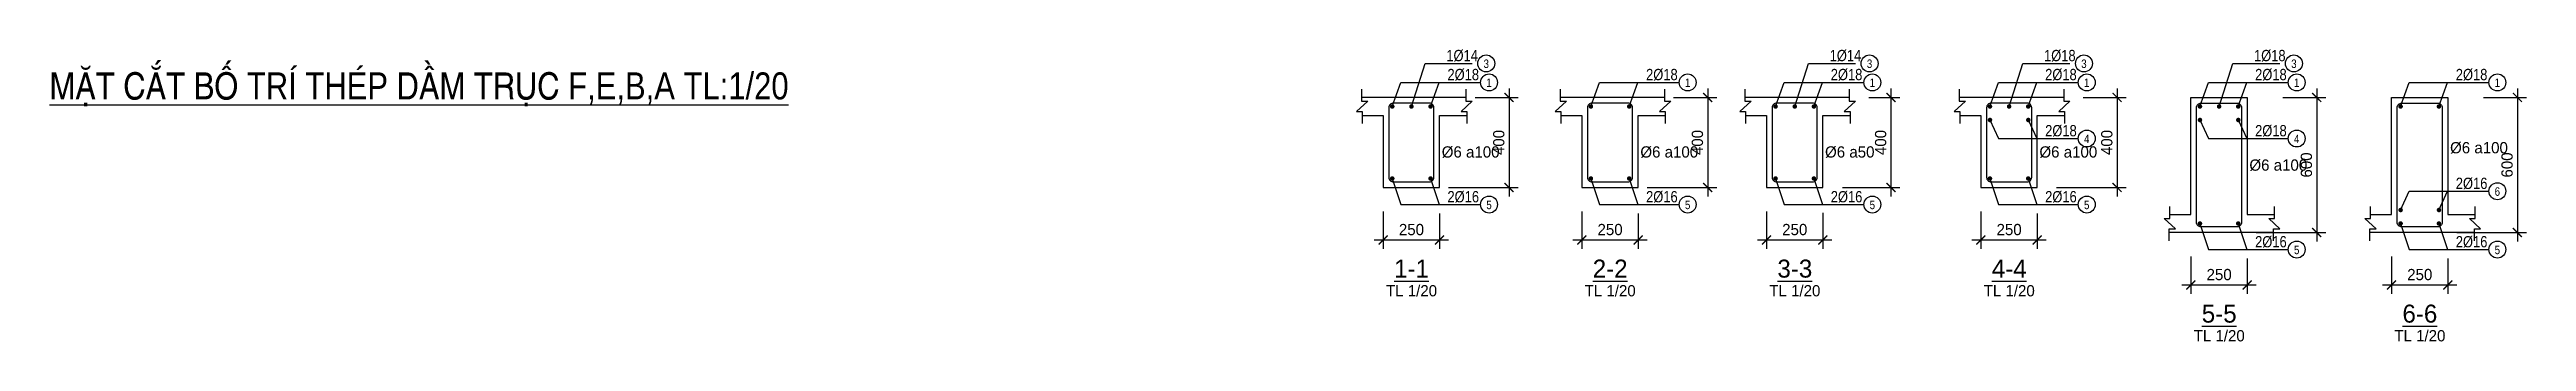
# Model space of a CAD drawing. Extents: x -317 to 3482, y -2056 to 752.
# Drawn here: x 2865 to 3414, y -301 to -236 of the extents above; entities that cross this region are included whole.
import ezdxf

# ---------------------------------------------------------------- set-up
doc = ezdxf.new("R2010")
doc.units = 0
doc.header["$MEASUREMENT"] = 0
doc.layers.get('0').update_dxf_attribs({"linetype": 'CONTINUOUS'})
doc.layers.get('DEFPOINTS').update_dxf_attribs({"linetype": 'CONTINUOUS'})
for name, color, linetype in [('cot', 8, 'CONTINUOUS'), ('DAI', 3, 'CONTINUOUS'), ('TEXT', 7, 'CONTINUOUS'), ('THEP', 6, 'CONTINUOUS'), ('TU1', 9, 'CONTINUOUS'), ('TUONG', 7, 'CONTINUOUS')]:
    doc.layers.add(name, color=color, linetype=linetype)
doc.styles.add('DIM-NEW', font='VHELVCN.TTF')
doc.styles.add('style1', font='VGOUDYN.TTF')
doc.styles.add('T1', font='romans.shx')
doc.styles.add('T2', font='VTIMESN.TTF')
doc.dimstyles.new('TL20', dxfattribs={"dimtxt": 2.5, "dimasz": 2, "dimexe": 2, "dimexo": 2, "dimgap": 1, "dimtad": 1, "dimdec": 0, "dimlfac": 20, "dimzin": 0, "dimdsep": 46, "dimtxsty": 'T2', "dimblk": 'ARCHTICK', "dimcen": 2.5, "dimdle": 2, "dimclrd": 1, "dimclre": 1, "dimclrt": 2, "dimadec": 0, "dimazin": 0, "dimtfac": 1, "dimtdec": 0, "dimtix": 1, "dimtofl": 0, "dimtmove": 0, "dimatfit": 0, "dimldrblk": 'ARCHTICK', "dimfxl": 0, "dimtolj": 1, "dimtzin": 0, "dimlwd": -1, "dimlwe": -1, "dimarcsym": 0})

msp = doc.modelspace()

# ---------------------------------------------------------------- texts
at = {"layer": 'TEXT', "style": 'DIM-NEW'}
for s, p in [('1%%25414', (3174.626, -238.645)), ('1%%25414', (3259.663, -238.645)), ('1%%25418', (3307.223, -238.645)), ('1%%25418', (3353.806, -238.645)), ('2%%25418', (3174.876, -242.865)), ('2%%25418', (3218.941, -242.865)), ('2%%25418', (3259.913, -242.865)), ('2%%25418', (3307.474, -242.865)), ('2%%25418', (3354.057, -242.865)), ('2%%25418', (3398.575, -242.865)), ('2%%25418', (3307.474, -255.338)), ('2%%25418', (3354.057, -255.338)), ('2%%25416', (3174.876, -270.007)), ('2%%25416', (3218.941, -270.007)), ('2%%25416', (3259.913, -270.007)), ('2%%25416', (3307.474, -270.007)), ('2%%25416', (3398.575, -267.04)), ('2%%25416', (3354.057, -280.007)), ('2%%25416', (3398.575, -280.007))]:
    e = msp.add_text(s, height=2.5, dxfattribs=at)
    e.set_placement(p)
    e.dxf.unprotected_set("ltscale", 0)
msp.add_text('%%UMAËT CAÉT BOÁ TRÍ THEÙP DAÀM TRUÏC F,E,B,A TL:1/20', height=6, dxfattribs=at).set_placement((2864.751, -247.14))
at = {"layer": 'TEXT', "ltscale": 10}
for s, height, style, p in [('3', 1.875, 'DIM-NEW', (3182.883, -240.152)), ('3', 1.875, 'DIM-NEW', (3267.92, -240.152)), ('3', 1.875, 'DIM-NEW', (3315.48, -240.152)), ('3', 1.875, 'DIM-NEW', (3362.063, -240.152)), ('1', 1.875, 'DIM-NEW', (3183.501, -244.371)), ('1', 1.875, 'DIM-NEW', (3227.565, -244.371)), ('1', 1.875, 'DIM-NEW', (3268.538, -244.371)), ('1', 1.875, 'DIM-NEW', (3316.098, -244.371)), ('1', 1.875, 'DIM-NEW', (3362.681, -244.371)), ('1', 1.875, 'DIM-NEW', (3407.2, -244.371)), ('%%2546 a100', 2.5, 'style1', (3173.607, -260.061)), ('%%2546 a100', 2.5, 'style1', (3217.671, -260.061)), ('%%2546 a50', 2.5, 'style1', (3258.644, -260.061)), ('%%2546 a100', 2.5, 'style1', (3306.204, -260.061)), ('4', 1.875, 'DIM-NEW', (3316.098, -256.845)), ('4', 1.875, 'DIM-NEW', (3362.681, -256.845)), ('%%2546 a100', 2.5, 'style1', (3397.306, -259.12)), ('%%2546 a100', 2.5, 'style1', (3352.787, -262.98)), ('6', 1.875, 'DIM-NEW', (3407.2, -268.546)), ('5', 1.875, 'DIM-NEW', (3183.501, -271.514)), ('5', 1.875, 'DIM-NEW', (3227.565, -271.514)), ('5', 1.875, 'DIM-NEW', (3268.538, -271.514)), ('5', 1.875, 'DIM-NEW', (3316.098, -271.514)), ('5', 1.875, 'DIM-NEW', (3362.681, -281.514)), ('5', 1.875, 'DIM-NEW', (3407.2, -281.514))]:
    msp.add_text(s, height=height, dxfattribs=dict(at, style=style)).set_placement(p)
at = {"layer": 'TEXT', "char_height": 4, "width": 12, "attachment_point": 5, "line_spacing_factor": 0.85, "style": 'T1'}
for s, insert in [('{\\fVNI-Aptima|b0|i0|c0|p2;\\L1-1\\P\\H0.625x;\\lTL 1/20}', (3166.908, -286.832)), ('{\\fVNI-Aptima|b0|i0|c0|p2;\\L2-2\\P\\H0.625x;\\lTL 1/20}', (3210.972, -286.832)), ('{\\fVNI-Aptima|b0|i0|c0|p2;\\L3-3\\P\\H0.625x;\\lTL 1/20}', (3251.945, -286.832)), ('{\\fVNI-Aptima|b0|i0|c0|p2;\\L4-4\\P\\H0.625x;\\lTL 1/20}', (3299.505, -286.832)), ('{\\fVNI-Aptima|b0|i0|c0|p2;\\L5-5\\P\\H0.625x;\\lTL 1/20}', (3346.088, -296.832)), ('{\\fVNI-Aptima|b0|i0|c0|p2;\\L6-6\\P\\H0.625x;\\lTL 1/20}', (3390.607, -296.832))]:
    msp.add_mtext(s, dxfattribs=dict(at, insert=insert))

# ---------------------------------------------------------------- blocks, each defined once
blk = doc.blocks.new('_ARCHTICK')
at = {"color": 0, "linetype": 'ByBlock', "const_width": 0.15}
blk.add_lwpolyline([(-0.5, -0.5), (0.5, 0.5)], dxfattribs=at)
blk = doc.blocks.new('*D220')
at = {"layer": 'cot', "color": 1}
for p, q in [((3268.36, -246.71), (3275.27, -246.71)), ((3273.27, -244.71), (3273.27, -268.71)), ((3262.51, -266.71), (3275.27, -266.71))]:
    blk.add_line(p, q, dxfattribs=at)
at = {"layer": 'DEFPOINTS', "color": 0}
for p in [(3266.36, -246.71), (3260.51, -266.71), (3273.27, -266.71)]:
    blk.add_point(p, dxfattribs=at)
at = {"layer": 'cot', "color": 1, "xscale": 2, "yscale": 2, "zscale": 2}
for p, rotation in [((3273.27, -246.71), 90), ((3273.27, -266.71), 270)]:
    blk.add_blockref('_ARCHTICK', p, dxfattribs=dict(at, rotation=rotation))
at = {"layer": 'cot', "color": 2, "lineweight": -2, "insert": (3270.99, -256.71), "char_height": 2.5, "attachment_point": 5, "rotation": 90, "style": 'T2'}
blk.add_mtext('\\A1;400', dxfattribs=at)
blk = doc.blocks.new('*D219')
at = {"layer": 'cot', "color": 1}
for p, q in [((3180.99, -246.71), (3190.55, -246.71)), ((3188.55, -244.71), (3188.55, -268.71)), ((3175.14, -266.71), (3190.55, -266.71))]:
    blk.add_line(p, q, dxfattribs=at)
at = {"layer": 'DEFPOINTS', "color": 0}
for p in [(3178.99, -246.71), (3173.14, -266.71), (3188.55, -266.71)]:
    blk.add_point(p, dxfattribs=at)
at = {"layer": 'cot', "color": 1, "xscale": 2, "yscale": 2, "zscale": 2}
for p, rotation in [((3188.55, -246.71), 90), ((3188.55, -266.71), 270)]:
    blk.add_blockref('_ARCHTICK', p, dxfattribs=dict(at, rotation=rotation))
at = {"layer": 'cot', "color": 2, "lineweight": -2, "insert": (3186.27, -256.71), "char_height": 2.5, "attachment_point": 5, "rotation": 90, "style": 'T2'}
blk.add_mtext('\\A1;400', dxfattribs=at)
blk = doc.blocks.new('*D218')
at = {"layer": 'cot', "color": 1}
for p, q in [((3245.67, -272.04), (3245.67, -280.37)), ((3258.17, -272.32), (3258.17, -280.37)), ((3243.67, -278.37), (3260.17, -278.37))]:
    blk.add_line(p, q, dxfattribs=at)
at = {"layer": 'DEFPOINTS', "color": 0}
for p in [(3245.67, -270.04), (3258.17, -270.32), (3258.17, -278.37)]:
    blk.add_point(p, dxfattribs=at)
at = {"layer": 'cot', "color": 1, "xscale": 2, "yscale": 2, "zscale": 2, "rotation": 180}
blk.add_blockref('_ARCHTICK', (3245.67, -278.37), dxfattribs=at)
at = {"layer": 'cot', "color": 1, "xscale": 2, "yscale": 2, "zscale": 2}
blk.add_blockref('_ARCHTICK', (3258.17, -278.37), dxfattribs=at)
at = {"layer": 'cot', "color": 2, "lineweight": -2, "insert": (3251.92, -276.07), "char_height": 2.5, "attachment_point": 5, "style": 'T2'}
blk.add_mtext('\\A1;250', dxfattribs=at)
blk = doc.blocks.new('*D217')
at = {"layer": 'cot', "color": 1}
for p, q in [((3160.64, -272.04), (3160.64, -280.37)), ((3173.14, -272.48), (3173.14, -280.37)), ((3158.64, -278.37), (3175.14, -278.37))]:
    blk.add_line(p, q, dxfattribs=at)
at = {"layer": 'DEFPOINTS', "color": 0}
for p in [(3160.64, -270.04), (3173.14, -270.48), (3173.14, -278.37)]:
    blk.add_point(p, dxfattribs=at)
at = {"layer": 'cot', "color": 1, "xscale": 2, "yscale": 2, "zscale": 2, "rotation": 180}
blk.add_blockref('_ARCHTICK', (3160.64, -278.37), dxfattribs=at)
at = {"layer": 'cot', "color": 1, "xscale": 2, "yscale": 2, "zscale": 2}
blk.add_blockref('_ARCHTICK', (3173.14, -278.37), dxfattribs=at)
at = {"layer": 'cot', "color": 2, "lineweight": -2, "insert": (3166.89, -276.07), "char_height": 2.5, "attachment_point": 5, "style": 'T2'}
blk.add_mtext('\\A1;250', dxfattribs=at)
blk = doc.blocks.new('*D216')
at = {"layer": 'cot', "color": 1}
for p, q in [((3204.7, -272.04), (3204.7, -280.37)), ((3217.2, -272.48), (3217.2, -280.37)), ((3202.7, -278.37), (3219.2, -278.37))]:
    blk.add_line(p, q, dxfattribs=at)
at = {"layer": 'DEFPOINTS', "color": 0}
for p in [(3204.7, -270.04), (3217.2, -270.48), (3217.2, -278.37)]:
    blk.add_point(p, dxfattribs=at)
at = {"layer": 'cot', "color": 1, "xscale": 2, "yscale": 2, "zscale": 2, "rotation": 180}
blk.add_blockref('_ARCHTICK', (3204.7, -278.37), dxfattribs=at)
at = {"layer": 'cot', "color": 1, "xscale": 2, "yscale": 2, "zscale": 2}
blk.add_blockref('_ARCHTICK', (3217.2, -278.37), dxfattribs=at)
at = {"layer": 'cot', "color": 2, "lineweight": -2, "insert": (3210.95, -276.07), "char_height": 2.5, "attachment_point": 5, "style": 'T2'}
blk.add_mtext('\\A1;250', dxfattribs=at)
blk = doc.blocks.new('*D215')
at = {"layer": 'cot', "color": 1}
for p, q in [((3225.05, -246.71), (3234.62, -246.71)), ((3232.62, -244.71), (3232.62, -268.71)), ((3219.2, -266.71), (3234.62, -266.71))]:
    blk.add_line(p, q, dxfattribs=at)
at = {"layer": 'DEFPOINTS', "color": 0}
for p in [(3223.05, -246.71), (3217.2, -266.71), (3232.62, -266.71)]:
    blk.add_point(p, dxfattribs=at)
at = {"layer": 'cot', "color": 1, "xscale": 2, "yscale": 2, "zscale": 2}
for p, rotation in [((3232.62, -246.71), 90), ((3232.62, -266.71), 270)]:
    blk.add_blockref('_ARCHTICK', p, dxfattribs=dict(at, rotation=rotation))
at = {"layer": 'cot', "color": 2, "lineweight": -2, "insert": (3230.34, -256.71), "char_height": 2.5, "attachment_point": 5, "rotation": 90, "style": 'T2'}
blk.add_mtext('\\A1;400', dxfattribs=at)
blk = doc.blocks.new('*D214')
at = {"layer": 'cot', "color": 1}
for p, q in [((3384.33, -282.04), (3384.33, -290.37)), ((3396.83, -282.48), (3396.83, -290.37)), ((3382.33, -288.37), (3398.83, -288.37))]:
    blk.add_line(p, q, dxfattribs=at)
at = {"layer": 'DEFPOINTS', "color": 0}
for p in [(3384.33, -280.04), (3396.83, -280.48), (3396.83, -288.37)]:
    blk.add_point(p, dxfattribs=at)
at = {"layer": 'cot', "color": 1, "xscale": 2, "yscale": 2, "zscale": 2, "rotation": 180}
blk.add_blockref('_ARCHTICK', (3384.33, -288.37), dxfattribs=at)
at = {"layer": 'cot', "color": 1, "xscale": 2, "yscale": 2, "zscale": 2}
blk.add_blockref('_ARCHTICK', (3396.83, -288.37), dxfattribs=at)
at = {"layer": 'cot', "color": 2, "lineweight": -2, "insert": (3390.58, -286.07), "char_height": 2.5, "attachment_point": 5, "style": 'T2'}
blk.add_mtext('\\A1;250', dxfattribs=at)
blk = doc.blocks.new('*D213')
at = {"layer": 'cot', "color": 1}
for p, q in [((3404.69, -246.71), (3414.25, -246.71)), ((3412.25, -244.71), (3412.25, -278.71)), ((3398.83, -276.71), (3414.25, -276.71))]:
    blk.add_line(p, q, dxfattribs=at)
at = {"layer": 'DEFPOINTS', "color": 0}
for p in [(3402.69, -246.71), (3396.83, -276.71), (3412.25, -276.71)]:
    blk.add_point(p, dxfattribs=at)
at = {"layer": 'cot', "color": 1, "xscale": 2, "yscale": 2, "zscale": 2}
for p, rotation in [((3412.25, -246.71), 90), ((3412.25, -276.71), 270)]:
    blk.add_blockref('_ARCHTICK', p, dxfattribs=dict(at, rotation=rotation))
at = {"layer": 'cot', "color": 2, "lineweight": -2, "insert": (3409.96, -261.71), "char_height": 2.5, "attachment_point": 5, "rotation": 90, "style": 'T2'}
blk.add_mtext('\\A1;600', dxfattribs=at)
blk = doc.blocks.new('*D212')
at = {"layer": 'cot', "color": 1}
for p, q in [((3360.17, -246.71), (3369.73, -246.71)), ((3367.73, -244.71), (3367.73, -278.71)), ((3354.32, -276.71), (3369.73, -276.71))]:
    blk.add_line(p, q, dxfattribs=at)
at = {"layer": 'DEFPOINTS', "color": 0}
for p in [(3358.17, -246.71), (3352.32, -276.71), (3367.73, -276.71)]:
    blk.add_point(p, dxfattribs=at)
at = {"layer": 'cot', "color": 1, "xscale": 2, "yscale": 2, "zscale": 2}
for p, rotation in [((3367.73, -246.71), 90), ((3367.73, -276.71), 270)]:
    blk.add_blockref('_ARCHTICK', p, dxfattribs=dict(at, rotation=rotation))
at = {"layer": 'cot', "color": 2, "lineweight": -2, "insert": (3365.44, -261.71), "char_height": 2.5, "attachment_point": 5, "rotation": 90, "style": 'T2'}
blk.add_mtext('\\A1;600', dxfattribs=at)
blk = doc.blocks.new('*D211')
at = {"layer": 'cot', "color": 1}
for p, q in [((3339.82, -282.04), (3339.82, -290.37)), ((3352.32, -282.48), (3352.32, -290.37)), ((3337.82, -288.37), (3354.32, -288.37))]:
    blk.add_line(p, q, dxfattribs=at)
at = {"layer": 'DEFPOINTS', "color": 0}
for p in [(3339.82, -280.04), (3352.32, -280.48), (3352.32, -288.37)]:
    blk.add_point(p, dxfattribs=at)
at = {"layer": 'cot', "color": 1, "xscale": 2, "yscale": 2, "zscale": 2, "rotation": 180}
blk.add_blockref('_ARCHTICK', (3339.82, -288.37), dxfattribs=at)
at = {"layer": 'cot', "color": 1, "xscale": 2, "yscale": 2, "zscale": 2}
blk.add_blockref('_ARCHTICK', (3352.32, -288.37), dxfattribs=at)
at = {"layer": 'cot', "color": 2, "lineweight": -2, "insert": (3346.07, -286.07), "char_height": 2.5, "attachment_point": 5, "style": 'T2'}
blk.add_mtext('\\A1;250', dxfattribs=at)
blk = doc.blocks.new('*D210')
at = {"layer": 'cot', "color": 1}
for p, q in [((3315.88, -246.71), (3325.44, -246.71)), ((3323.44, -244.71), (3323.44, -268.71)), ((3310.02, -266.71), (3325.44, -266.71))]:
    blk.add_line(p, q, dxfattribs=at)
at = {"layer": 'DEFPOINTS', "color": 0}
for p in [(3313.88, -246.71), (3308.02, -266.71), (3323.44, -266.71)]:
    blk.add_point(p, dxfattribs=at)
at = {"layer": 'cot', "color": 1, "xscale": 2, "yscale": 2, "zscale": 2}
for p, rotation in [((3323.44, -246.71), 90), ((3323.44, -266.71), 270)]:
    blk.add_blockref('_ARCHTICK', p, dxfattribs=dict(at, rotation=rotation))
at = {"layer": 'cot', "color": 2, "lineweight": -2, "insert": (3321.16, -256.71), "char_height": 2.5, "attachment_point": 5, "rotation": 90, "style": 'T2'}
blk.add_mtext('\\A1;400', dxfattribs=at)
blk = doc.blocks.new('*D209')
at = {"layer": 'cot', "color": 1}
for p, q in [((3293.23, -272.04), (3293.23, -280.37)), ((3305.73, -272.48), (3305.73, -280.37)), ((3291.23, -278.37), (3307.73, -278.37))]:
    blk.add_line(p, q, dxfattribs=at)
at = {"layer": 'DEFPOINTS', "color": 0}
for p in [(3293.23, -270.04), (3305.73, -270.48), (3305.73, -278.37)]:
    blk.add_point(p, dxfattribs=at)
at = {"layer": 'cot', "color": 1, "xscale": 2, "yscale": 2, "zscale": 2, "rotation": 180}
blk.add_blockref('_ARCHTICK', (3293.23, -278.37), dxfattribs=at)
at = {"layer": 'cot', "color": 1, "xscale": 2, "yscale": 2, "zscale": 2}
blk.add_blockref('_ARCHTICK', (3305.73, -278.37), dxfattribs=at)
at = {"layer": 'cot', "color": 2, "lineweight": -2, "insert": (3299.48, -276.07), "char_height": 2.5, "attachment_point": 5, "style": 'T2'}
blk.add_mtext('\\A1;250', dxfattribs=at)

# ---------------------------------------------------------------- dimensions: what is measured, and where the dimension line sits
at = {"layer": 'cot', "lineweight": -2, "ltscale": 10}
for base, p1, p2, picture, middle in [((3188.554, -266.713), (3178.99, -246.713), (3173.136, -266.713), '*D219', (3186.274, -256.713)), ((3232.618, -266.713), (3223.054, -246.713), (3217.2, -266.713), '*D215', (3230.338, -256.713)), ((3273.266, -266.713), (3266.363, -246.713), (3260.509, -266.713), '*D220', (3270.986, -256.713)), ((3323.442, -266.713), (3313.879, -246.713), (3308.024, -266.713), '*D210', (3321.163, -256.713)), ((3367.734, -276.713), (3358.17, -246.713), (3352.316, -276.713), '*D212', (3365.439, -261.713)), ((3412.252, -276.713), (3402.689, -246.713), (3396.834, -276.713), '*D213', (3409.958, -261.713))]:
    dim = msp.add_linear_dim(base=base, p1=p1, p2=p2, angle=90, dimstyle='TL20', dxfattribs=at)
    dim.commit()
    dim.dimension.update_dxf_attribs({"geometry": picture, "text_midpoint": middle})
for base, p1, p2, picture, middle in [((3173.136, -278.368), (3160.636, -270.037), (3173.136, -270.484), '*D217', (3166.886, -276.066)), ((3217.2, -278.368), (3204.7, -270.037), (3217.2, -270.484), '*D216', (3210.95, -276.066)), ((3258.172, -278.368), (3245.672, -270.037), (3258.172, -270.322), '*D218', (3251.922, -276.066)), ((3305.733, -278.368), (3293.233, -270.037), (3305.733, -270.484), '*D209', (3299.483, -276.066)), ((3352.316, -288.368), (3339.816, -280.037), (3352.316, -280.484), '*D211', (3346.066, -286.066)), ((3396.834, -288.368), (3384.334, -280.037), (3396.834, -280.484), '*D214', (3390.584, -286.066))]:
    dim = msp.add_linear_dim(base=base, p1=p1, p2=p2, dimstyle='TL20', dxfattribs=at)
    dim.commit()
    dim.dimension.update_dxf_attribs({"geometry": picture, "text_midpoint": middle})

# ---------------------------------------------------------------- linework, layer by layer
at = {"layer": 'cot', "lineweight": -2, "ltscale": 10}
for points in [[(3166.886, -248.713), (3169.958, -239.145), (3180.36, -239.145)], [(3251.922, -248.713), (3254.995, -239.145), (3265.397, -239.145)], [(3299.483, -248.713), (3302.555, -239.145), (3312.957, -239.145)], [(3346.066, -248.713), (3349.138, -239.145), (3359.54, -239.145)], [(3162.636, -248.713), (3164.514, -243.365), (3182.228, -243.365)], [(3171.136, -248.713), (3173.014, -243.365)], [(3206.7, -248.713), (3208.578, -243.365), (3226.292, -243.365)], [(3215.2, -248.713), (3217.078, -243.365)], [(3247.672, -248.713), (3249.551, -243.365), (3267.265, -243.365)], [(3256.172, -248.713), (3258.051, -243.365)], [(3295.233, -248.713), (3297.111, -243.365), (3314.825, -243.365)], [(3303.733, -248.713), (3305.611, -243.365)], [(3341.816, -248.713), (3343.694, -243.365), (3361.408, -243.365)], [(3350.316, -248.713), (3352.194, -243.365)], [(3386.334, -248.713), (3388.213, -243.365), (3405.927, -243.365)], [(3394.834, -248.713), (3396.713, -243.365)], [(3295.233, -251.713), (3297.111, -255.838), (3314.825, -255.838)], [(3303.733, -251.713), (3305.611, -255.838)], [(3341.816, -251.713), (3343.694, -255.838), (3361.408, -255.838)], [(3350.316, -251.713), (3352.194, -255.838)], [(3162.636, -264.713), (3164.514, -270.507), (3182.228, -270.507)], [(3171.136, -264.713), (3173.014, -270.507)], [(3206.7, -264.713), (3208.578, -270.507), (3226.292, -270.507)], [(3215.2, -264.713), (3217.078, -270.507)], [(3247.672, -264.713), (3249.551, -270.507), (3267.265, -270.507)], [(3256.172, -264.713), (3258.051, -270.507)], [(3295.233, -264.713), (3297.111, -270.507), (3314.825, -270.507)], [(3303.733, -264.713), (3305.611, -270.507)], [(3386.334, -271.713), (3388.213, -267.54), (3405.927, -267.54)], [(3394.834, -271.713), (3396.713, -267.54)], [(3341.816, -274.713), (3343.694, -280.507), (3361.408, -280.507)], [(3350.316, -274.713), (3352.194, -280.507)], [(3386.334, -274.713), (3388.213, -280.507), (3405.927, -280.507)], [(3394.834, -274.713), (3396.713, -280.507)]]:
    msp.add_lwpolyline(points, dxfattribs=at)
at = {"layer": 'DAI'}
for points in [[(3171.886, -248.963, 0.4142136), (3170.886, -247.963), (3162.886, -247.963, 0.4142136), (3161.886, -248.963), (3161.886, -264.463, 0.4142136), (3162.886, -265.463), (3170.886, -265.463, 0.4142136), (3171.886, -264.463)], [(3215.95, -248.963, 0.4142136), (3214.95, -247.963), (3206.95, -247.963, 0.4142136), (3205.95, -248.963), (3205.95, -264.463, 0.4142136), (3206.95, -265.463), (3214.95, -265.463, 0.4142136), (3215.95, -264.463)], [(3256.922, -248.963, 0.4142136), (3255.922, -247.963), (3247.922, -247.963, 0.4142136), (3246.922, -248.963), (3246.922, -264.463, 0.4142136), (3247.922, -265.463), (3255.922, -265.463, 0.4142136), (3256.922, -264.463)], [(3304.483, -248.963, 0.4142136), (3303.483, -247.963), (3295.483, -247.963, 0.4142136), (3294.483, -248.963), (3294.483, -264.463, 0.4142136), (3295.483, -265.463), (3303.483, -265.463, 0.4142136), (3304.483, -264.463)], [(3351.066, -274.463, -0.4142136), (3350.066, -275.463), (3342.066, -275.463, -0.4142136), (3341.066, -274.463), (3341.066, -248.963, -0.4142136), (3342.066, -247.963), (3350.066, -247.963, -0.4142136), (3351.066, -248.963)], [(3395.584, -274.463, -0.4142136), (3394.584, -275.463), (3386.584, -275.463, -0.4142136), (3385.584, -274.463), (3385.584, -248.963, -0.4142136), (3386.584, -247.963), (3394.584, -247.963, -0.4142136), (3395.584, -248.963)]]:
    msp.add_lwpolyline(points, format="xyb", close=True, dxfattribs=at)
at = {"layer": 'THEP', "const_width": 0.5}
for points in [[(3162.386, -248.713, 1), (3162.886, -248.713, 1)], [(3167.136, -248.713, -1), (3166.636, -248.713, -1)], [(3171.386, -248.713, -1), (3170.886, -248.713, -1)], [(3206.45, -248.713, 1), (3206.95, -248.713, 1)], [(3215.45, -248.713, -1), (3214.95, -248.713, -1)], [(3247.422, -248.713, 1), (3247.922, -248.713, 1)], [(3252.172, -248.713, -1), (3251.672, -248.713, -1)], [(3256.422, -248.713, -1), (3255.922, -248.713, -1)], [(3294.983, -248.713, 1), (3295.483, -248.713, 1)], [(3294.983, -251.713, 1), (3295.483, -251.713, 1)], [(3299.733, -248.713, -1), (3299.233, -248.713, -1)], [(3303.983, -248.713, -1), (3303.483, -248.713, -1)], [(3303.983, -251.713, -1), (3303.483, -251.713, -1)], [(3341.566, -248.713, 1), (3342.066, -248.713, 1)], [(3341.566, -251.713, 1), (3342.066, -251.713, 1)], [(3346.316, -248.713, -1), (3345.816, -248.713, -1)], [(3350.566, -248.713, -1), (3350.066, -248.713, -1)], [(3350.566, -251.713, -1), (3350.066, -251.713, -1)], [(3386.084, -248.713, 1), (3386.584, -248.713, 1)], [(3395.084, -248.713, -1), (3394.584, -248.713, -1)], [(3162.386, -264.713, -1), (3162.886, -264.713, -1)], [(3171.386, -264.713, 1), (3170.886, -264.713, 1)], [(3206.45, -264.713, -1), (3206.95, -264.713, -1)], [(3215.45, -264.713, 1), (3214.95, -264.713, 1)], [(3247.422, -264.713, -1), (3247.922, -264.713, -1)], [(3256.422, -264.713, 1), (3255.922, -264.713, 1)], [(3294.983, -264.713, -1), (3295.483, -264.713, -1)], [(3303.983, -264.713, 1), (3303.483, -264.713, 1)], [(3341.566, -274.713, -1), (3342.066, -274.713, -1)], [(3350.566, -274.713, 1), (3350.066, -274.713, 1)], [(3386.084, -271.713, -1), (3386.584, -271.713, -1)], [(3386.084, -274.713, -1), (3386.584, -274.713, -1)], [(3395.084, -271.713, 1), (3394.584, -271.713, 1)], [(3395.084, -274.713, 1), (3394.584, -274.713, 1)]]:
    msp.add_lwpolyline(points, format="xyb", close=True, dxfattribs=at)
at = {"layer": 'TU1'}
for points in [[(3155.827, -244.839), (3155.827, -247.557), (3157.187, -247.557), (3154.721, -249.811), (3155.983, -249.811), (3155.983, -252.525)], [(3178.99, -244.839), (3178.99, -247.557), (3180.35, -247.557), (3177.883, -249.811), (3179.146, -249.811), (3179.146, -252.525)], [(3199.891, -244.839), (3199.891, -247.557), (3201.252, -247.557), (3198.785, -249.811), (3200.047, -249.811), (3200.047, -252.525)], [(3223.054, -244.839), (3223.054, -247.557), (3224.414, -247.557), (3221.948, -249.811), (3223.21, -249.811), (3223.21, -252.525)], [(3240.864, -244.839), (3240.864, -247.557), (3242.224, -247.557), (3239.758, -249.811), (3241.02, -249.811), (3241.02, -252.525)], [(3264.027, -244.839), (3264.027, -247.557), (3265.387, -247.557), (3262.92, -249.811), (3264.183, -249.811), (3264.183, -252.525)], [(3288.425, -244.839), (3288.425, -247.557), (3289.785, -247.557), (3287.318, -249.811), (3288.58, -249.811), (3288.58, -252.525)], [(3311.587, -244.839), (3311.587, -247.557), (3312.947, -247.557), (3310.481, -249.811), (3311.743, -249.811), (3311.743, -252.525)], [(3335.007, -278.587), (3335.007, -275.869), (3336.367, -275.869), (3333.901, -273.615), (3335.163, -273.615), (3335.163, -270.901)], [(3358.17, -278.587), (3358.17, -275.869), (3359.53, -275.869), (3357.064, -273.615), (3358.326, -273.615), (3358.326, -270.901)], [(3379.526, -278.587), (3379.526, -275.869), (3380.886, -275.869), (3378.42, -273.615), (3379.682, -273.615), (3379.682, -270.901)], [(3402.689, -278.587), (3402.689, -275.869), (3404.049, -275.869), (3401.582, -273.615), (3402.844, -273.615), (3402.844, -270.901)]]:
    msp.add_lwpolyline(points, dxfattribs=at)
at = {"layer": 'TU1', "ltscale": 10}
for centre in [(3183.485, -239.145), (3184.103, -243.365), (3228.167, -243.365), (3268.522, -239.145), (3269.14, -243.365), (3316.082, -239.145), (3316.7, -243.365), (3362.665, -239.145), (3363.283, -243.365), (3407.802, -243.365), (3316.7, -255.838), (3363.283, -255.838), (3184.103, -270.507), (3228.167, -270.507), (3269.14, -270.507), (3316.7, -270.507), (3407.802, -267.54), (3363.283, -280.507), (3407.802, -280.507)]:
    msp.add_circle(centre, 1.875, dxfattribs=at)
at = {"layer": 'TUONG'}
for points in [[(3178.99, -246.713), (3155.827, -246.713)], [(3223.054, -246.713), (3199.891, -246.713)], [(3264.027, -246.713), (3240.864, -246.713)], [(3311.587, -246.713), (3288.425, -246.713)], [(3335.202, -272.713), (3339.816, -272.713), (3339.816, -246.713), (3352.316, -246.713), (3352.316, -272.713), (3358.365, -272.713)], [(3379.721, -272.713), (3384.334, -272.713), (3384.334, -246.713), (3396.834, -246.713), (3396.834, -272.713), (3402.883, -272.713)], [(3156.022, -250.713), (3160.636, -250.713), (3160.636, -266.713), (3173.136, -266.713), (3173.136, -250.713), (3179.185, -250.713)], [(3200.086, -250.713), (3204.7, -250.713), (3204.7, -266.713), (3217.2, -266.713), (3217.2, -250.713), (3223.249, -250.713)], [(3241.059, -250.713), (3245.672, -250.713), (3245.672, -266.713), (3258.172, -266.713), (3258.172, -250.713), (3264.221, -250.713)], [(3288.619, -250.713), (3293.233, -250.713), (3293.233, -266.713), (3305.733, -266.713), (3305.733, -250.713), (3311.782, -250.713)], [(3358.17, -276.713), (3335.007, -276.713)], [(3402.689, -276.713), (3379.526, -276.713)]]:
    msp.add_lwpolyline(points, dxfattribs=at)

msp.set_redraw_order([(e.dxf.handle, doc.entitydb.next_handle()) for e in msp.query("TEXT MTEXT ATTDEF DIMENSION ARC_DIMENSION")])  # texts and dimensions are drawn at this point

doc.saveas('drawing.dxf')
